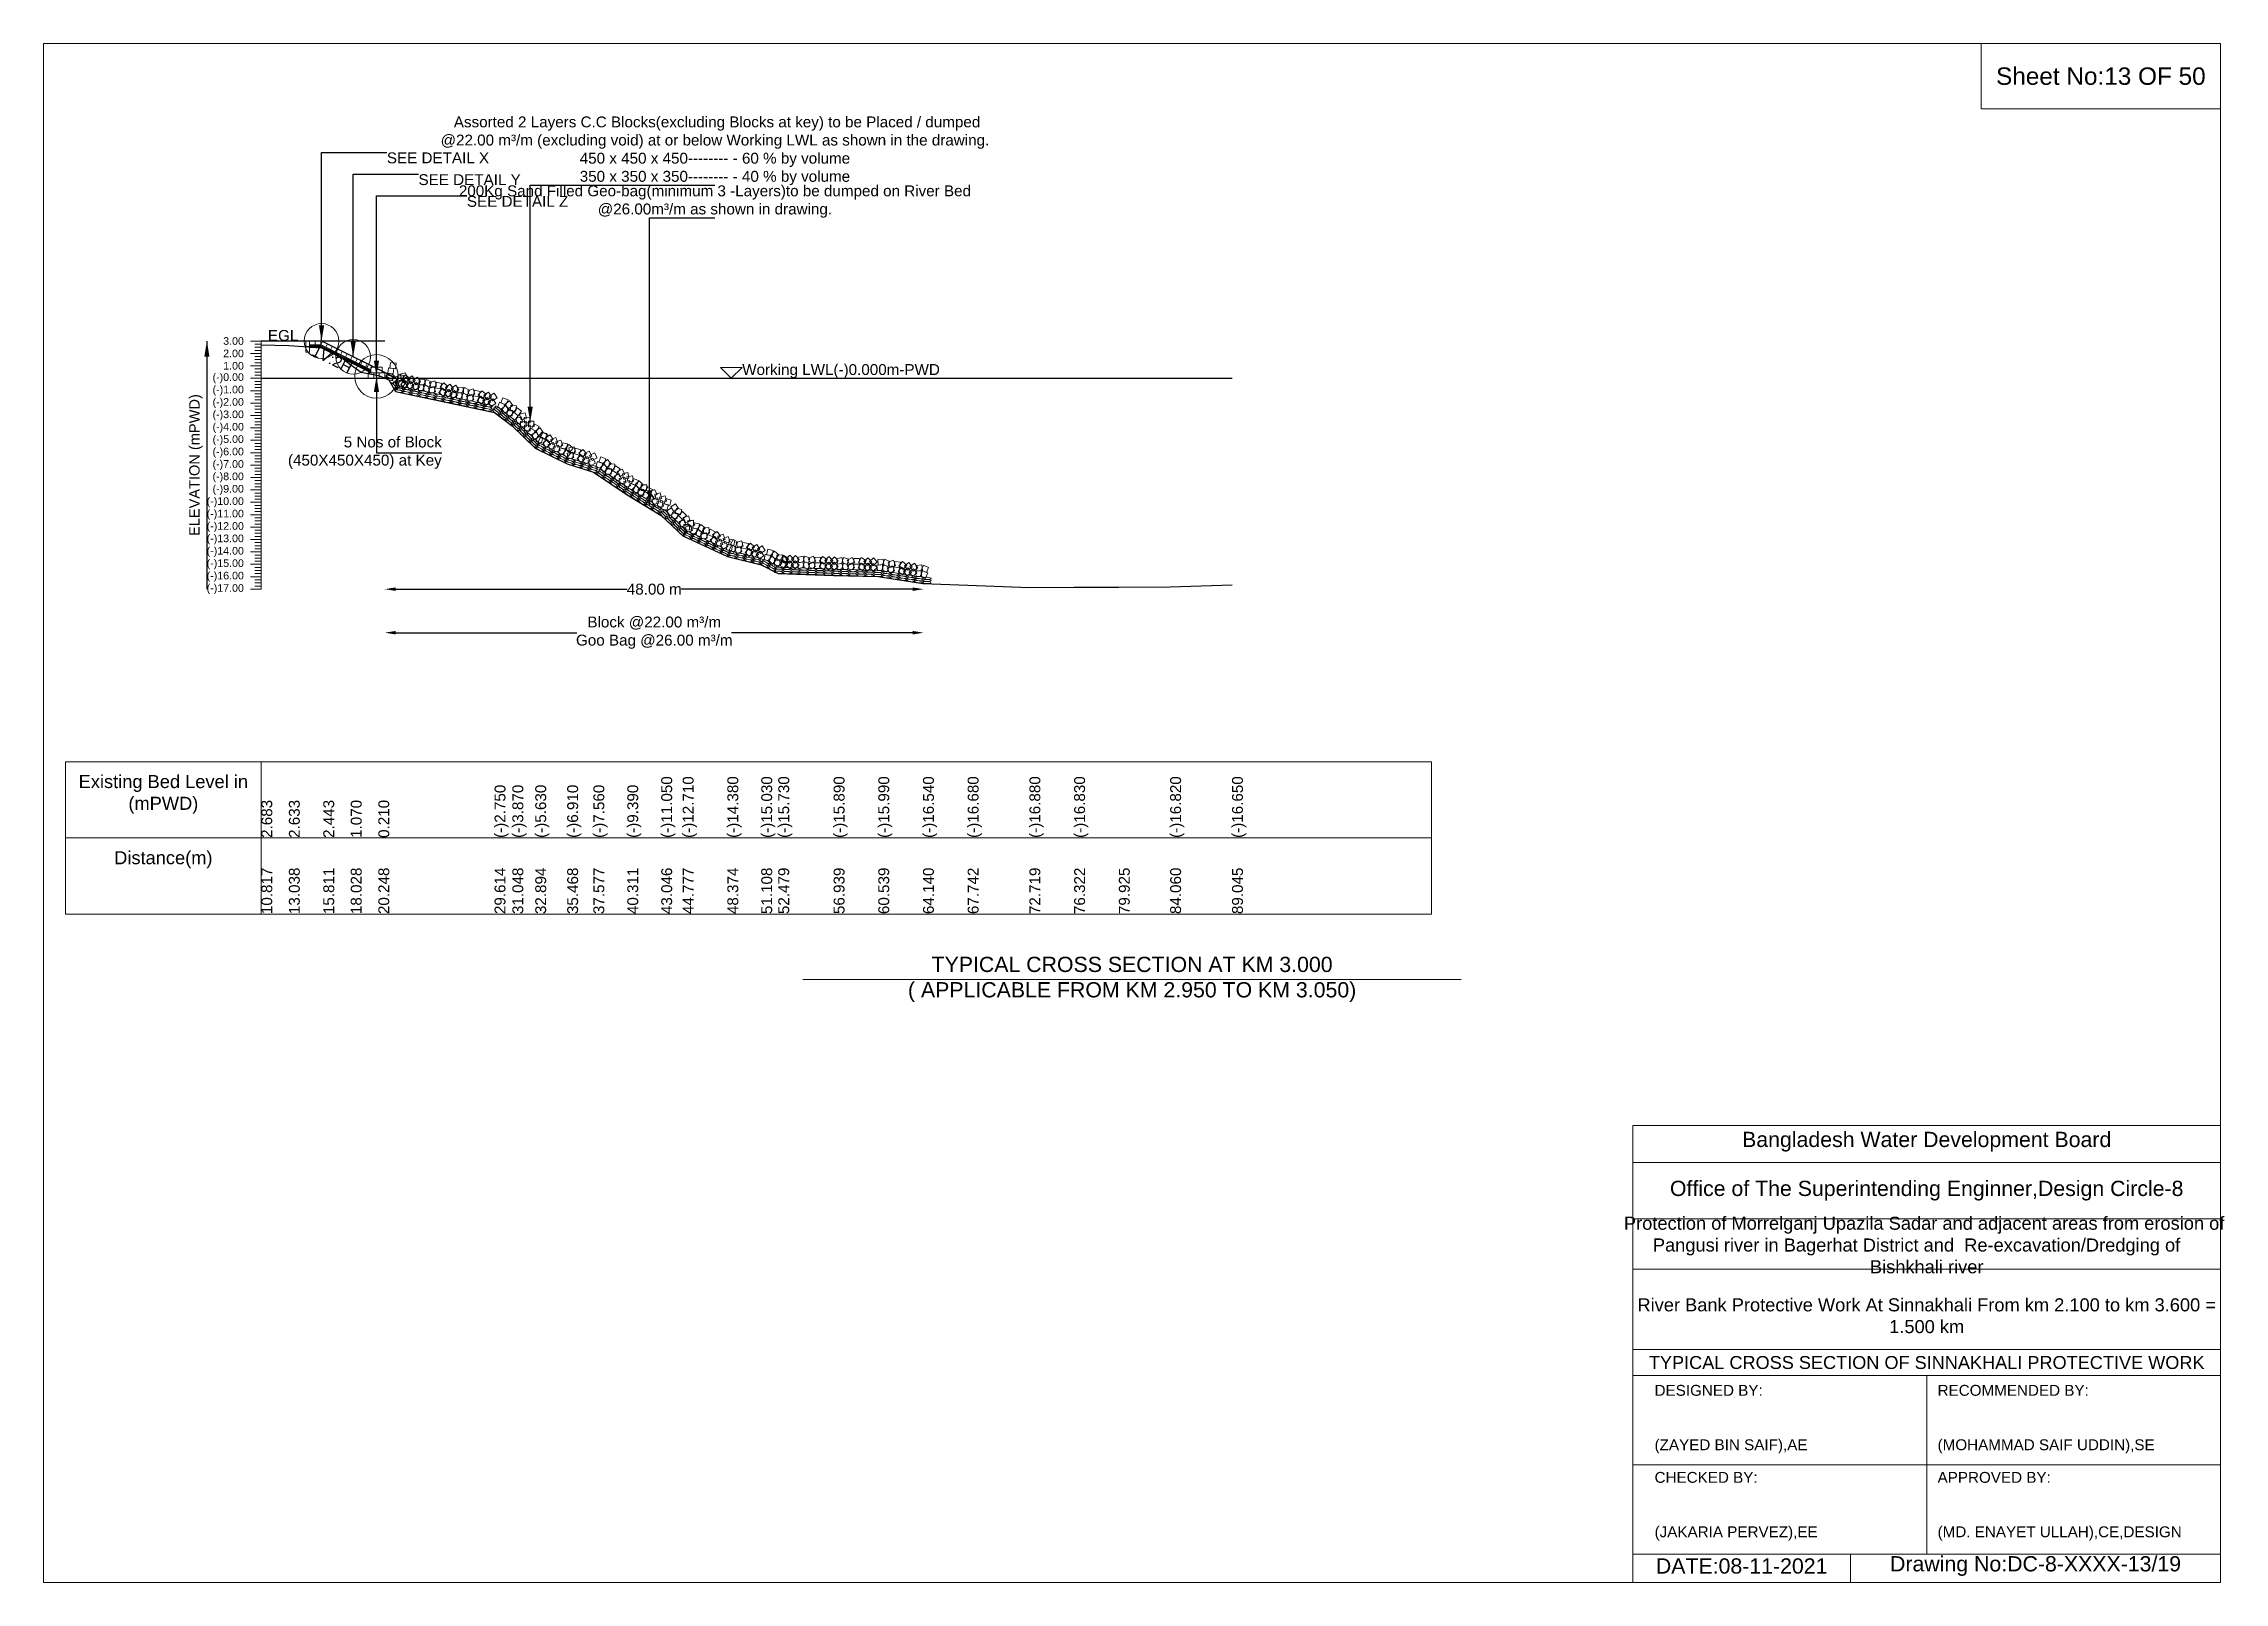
# Model space of a CAD drawing. Header units: inches. Extents: x 89000 to 380017, y -7071 to 0.
# Drawn here: x 280000 to 290017, y -7071 to 0 of the extents above; entities that cross this region are included whole.
import ezdxf

# ---------------------------------------------------------------- set-up
doc = ezdxf.new("R2010")
doc.units = ezdxf.units.IN
doc.header["$LTSCALE"] = 7
doc.header["$MEASUREMENT"] = 0
doc.header["$PDMODE"] = 3
for name, color, linetype, lineweight in [('Cross section Data Border', 7, 'Continuous', 9), ('Cross Section Labels', 7, 'Continuous', 9), ('Existing_Bed_Level for Xsection', 7, 'Continuous', 25), ('Long Section Labels', 7, 'Continuous', 9)]:
    doc.layers.add(name, color=color, linetype=linetype, lineweight=lineweight)
doc.styles.get("Standard").update_dxf_attribs({"font": 'arial.ttf'})
doc.dimstyles.new('Appron Lebeling Style', dxfattribs={"dimtxt": 50, "dimasz": 50, "dimexe": 0.18, "dimexo": 0.0625, "dimgap": 0.09, "dimtad": 0, "dimtih": 1, "dimtoh": 1, "dimdec": 4, "dimzin": 0, "dimdsep": 46, "dimtxsty": 'Standard', "dimcen": 0.09, "dimse1": 1, "dimse2": 1, "dimadec": 0, "dimazin": 0, "dimtfac": 1, "dimtdec": 4, "dimtofl": 0, "dimtmove": 0, "dimatfit": 3, "dimfxl": 1, "dimtolj": 1, "dimtzin": 0, "dimarcsym": 0})
doc.dimstyles.get("Standard").update_dxf_attribs({"dimtxt": 0.18, "dimasz": 0.18, "dimexe": 0.18, "dimexo": 0.0625, "dimgap": 0.09, "dimtad": 0, "dimtih": 1, "dimtoh": 1, "dimdec": 4, "dimzin": 0, "dimdsep": 46, "dimtxsty": 'Standard', "dimcen": 0.09, "dimadec": 0, "dimazin": 0, "dimtfac": 1, "dimtdec": 4, "dimtofl": 0, "dimtmove": 0, "dimatfit": 3, "dimfxl": 1, "dimtolj": 1, "dimtzin": 0, "dimarcsym": 0})

msp = doc.modelspace()

# ---------------------------------------------------------------- texts
at = {"layer": 'Cross section Data Border', "char_height": 60, "width": 800, "attachment_point": 5}
for s, insert in [('Existing Bed Level in (mPWD)', (280550, -3450)), ('Distance(m)', (280550, -3750))]:
    msp.add_mtext(s, dxfattribs=dict(at, insert=insert))
at = {"layer": 'Cross Section Labels'}
for s, insert, char_height, attachment_point in [('Sheet No:13 OF 50', (289450, -150), 80, 5), (' Assorted 2 Layers C.C Blocks(excluding Blocks at key) to be Placed / dumped^J@22.00 m³/m (excluding void) at or below Working LWL as shown in the drawing.^J450 x 450 x 450-------- - 60 % by volume^J350 x 350 x 350-------- - 40 % by volume', (283083.73096, -650), 50, 8), ('SEE DETAIL X', (281576.71688, -500), 50, 1), ('SEE DETAIL Y', (281722.06688, -600), 50, 1), ('200Kg Sand Filled Geo-bag(minimum 3 -Layers)to be dumped on River Bed^J@26.00m³/m as shown in drawing.', (283083.73096, -800), 50, 8), ('SEE DETAIL Z', (281944.36688, -700), 50, 1), ('EGL', (281170.08012, -1366.84), 50, 9), ('Working LWL(-)0.000m-PWD', (283209.01688, -1537.84), 50, 7), ('5 Nos of Block ^J(450X450X450) at Key', (281828.94188, -1879.84), 50, 6), ('TYPICAL CROSS SECTION AT KM 3.000^J( APPLICABLE FROM KM 2.950 TO KM 3.050)', (285000, -4300), 70, 5), ('Bangladesh Water Development Board', (288650, -5046), 70, 5), ('Office of The Superintending Enginner,Design Circle-8', (288650, -5271), 70, 5)]:
    msp.add_mtext(s, dxfattribs=dict(at, insert=insert, char_height=char_height, attachment_point=attachment_point))
at = {"layer": 'Cross Section Labels', "insert": (281336.64629, -1428.66867), "char_height": 50, "attachment_point": 2, "rotation": 333.434948823}
msp.add_mtext('1V:2H', dxfattribs=at)
at = {"layer": 'Cross Section Labels'}
for s, insert, char_height, width, attachment_point in [('Protection of Morrelganj Upazila Sadar and adjacent areas from erosion of  Pangusi river in Bagerhat District and  Re-excavation/Dredging of     Bishkhali river', (288650, -5521), 60, 2800, 5), ('River Bank Protective Work At Sinnakhali From km 2.100 to km 3.600 = 1.500 km', (288650, -5846), 60, 2700, 5), ('TYPICAL CROSS SECTION OF SINNAKHALI PROTECTIVE WORK', (288650, -6061), 59.5765532, 2800, 5), ('DESIGNED BY:^J^J^J(ZAYED BIN SAIF),AE', (287400, -6321), 50, 1400, 4), ('RECOMMENDED BY:^J^J^J(MOHAMMAD SAIF UDDIN),SE', (288700, -6321), 50, 1400, 4), ('CHECKED BY:^J^J^J(JAKARIA PERVEZ),EE', (287400, -6721), 50, 1400, 4), ('APPROVED BY:^J^J^J(MD. ENAYET ULLAH),CE,DESIGN', (288700, -6721), 50, 1400, 4), ('DATE:08-11-2021', (287800, -6996), 70, 1400, 5), ('Drawing No:DC-8-XXXX-13/19', (289150, -6996), 70, 2200, 5)]:
    msp.add_mtext(s, dxfattribs=dict(at, insert=insert, char_height=char_height, width=width, attachment_point=attachment_point))
at = {"layer": 'Long Section Labels', "char_height": 35, "attachment_point": 6}
for s, insert in [('3.00', (280920, -1366.84)), ('2.00', (280920, -1423.84)), ('1.00', (280920, -1480.84)), ('(-)0.00', (280920, -1537.84)), ('(-)1.00', (280920, -1594.84)), ('(-)2.00', (280920, -1651.84)), ('(-)3.00', (280920, -1708.84)), ('(-)4.00', (280920, -1765.84)), ('(-)5.00', (280920, -1822.84)), ('(-)6.00', (280920, -1879.84)), ('(-)7.00', (280920, -1936.84)), ('(-)8.00', (280920, -1993.84)), ('(-)10.00', (280920, -2107.84)), ('(-)9.00', (280920, -2050.84)), ('(-)11.00', (280920, -2164.84)), ('(-)12.00', (280920, -2221.84)), ('(-)13.00', (280920, -2278.84)), ('(-)14.00', (280920, -2335.84)), ('(-)15.00', (280920, -2392.84)), ('(-)16.00', (280920, -2449.84)), ('(-)17.00', (280920, -2506.84))]:
    msp.add_mtext(s, dxfattribs=dict(at, insert=insert))
at = {"layer": 'Long Section Labels', "rotation": 90}
for s, insert, char_height, attachment_point in [('ELEVATION (mPWD)', (280700, -1936.84), 48, 5), ('(-)11.050', (282837.10046, -3650), 50, 1), ('(-)12.710', (282935.75263, -3650), 50, 1), ('(-)14.380', (283140.74288, -3650), 50, 1), ('(-)15.030', (283296.59131, -3650), 50, 1), ('(-)15.730', (283374.72905, -3650), 50, 1), ('(-)15.890', (283628.94884, -3650), 50, 1), ('(-)15.990', (283834.18761, -3650), 50, 1), ('(-)16.540', (284039.45757, -3650), 50, 1), ('(-)16.680', (284244.75375, -3650), 50, 1), ('(-)16.880', (284528.41298, -3650), 50, 1), ('(-)16.830', (284733.78693, -3650), 50, 1), ('(-)16.830', (284733.78693, -3650), 50, 1), ('(-)16.820', (285174.84239, -3650), 50, 1), ('(-)16.650', (285459.01188, -3650), 50, 1), ('2.683', (281000, -3650), 50, 1), ('2.633', (281126.63981, -3650), 50, 1), ('2.443', (281284.69987, -3650), 50, 1), ('1.070', (281411.03285, -3650), 50, 1), ('0.210', (281537.61277, -3650), 50, 1), ('(-)2.750', (282071.45932, -3650), 50, 1), ('(-)3.870', (282153.20665, -3650), 50, 1), ('(-)5.630', (282258.39553, -3650), 50, 1), ('(-)6.910', (282405.14359, -3650), 50, 1), ('(-)7.560', (282525.31627, -3650), 50, 1), ('(-)9.390', (282681.19419, -3650), 50, 1), ('10.817', (281000, -4000), 50, 1), ('13.038', (281126.63981, -4000), 50, 1), ('15.811', (281284.69987, -4000), 50, 1), ('18.028', (281411.03285, -4000), 50, 1), ('20.248', (281537.61277, -4000), 50, 1), ('29.614', (282071.45932, -4000), 50, 1), ('31.048', (282153.20665, -4000), 50, 1), ('32.894', (282258.39553, -4000), 50, 1), ('35.468', (282405.14359, -4000), 50, 1), ('37.577', (282525.31627, -4000), 50, 1), ('40.311', (282681.19419, -4000), 50, 1), ('43.046', (282837.10046, -4000), 50, 1), ('44.777', (282935.75263, -4000), 50, 1), ('48.374', (283140.74288, -4000), 50, 1), ('51.108', (283296.59131, -4000), 50, 1), ('52.479', (283374.72905, -4000), 50, 1), ('56.939', (283628.94884, -4000), 50, 1), ('60.539', (283834.18761, -4000), 50, 1), ('64.140', (284039.45757, -4000), 50, 1), ('67.742', (284244.75375, -4000), 50, 1), ('72.719', (284528.41298, -4000), 50, 1), ('76.322', (284733.78693, -4000), 50, 1), ('79.925', (284939.17373, -4000), 50, 1), ('84.060', (285174.84239, -4000), 50, 1), ('89.045', (285459.01188, -4000), 50, 1)]:
    msp.add_mtext(s, dxfattribs=dict(at, insert=insert, char_height=char_height, attachment_point=attachment_point))

# ---------------------------------------------------------------- blocks, each defined once
blk = doc.blocks.new('*D51')
at = {"layer": 'Cross Section Labels', "color": 0, "lineweight": -2, "transparency": 16777216}
for p, q in [((281617, -2507), (282681, -2507)), ((283992, -2507), (282928, -2507))]:
    blk.add_line(p, q, dxfattribs=at)
at = {"layer": 'Cross Section Labels', "color": 0, "transparency": 16777216}
for points in [[(281617, -2499), (281617, -2515), (281567, -2507)], [(283992, -2499), (283992, -2515), (284042, -2507)]]:
    blk.add_solid(points, dxfattribs=at)
at = {"layer": 'Defpoints', "color": 0, "transparency": 16777216}
for p in [(281567, -1538), (284042, -2481), (284042, -2507)]:
    blk.add_point(p, dxfattribs=at)
at = {"layer": 'Cross Section Labels', "color": 0, "transparency": 16777216, "insert": (282805, -2507), "char_height": 50, "attachment_point": 5}
blk.add_mtext('\\A1;48.00 m', dxfattribs=at)
blk = doc.blocks.new('*D52')
at = {"layer": 'Cross Section Labels', "color": 0, "lineweight": -2, "transparency": 16777216}
for p, q in [((281617, -2707), (282449, -2707)), ((283992, -2707), (283160, -2707))]:
    blk.add_line(p, q, dxfattribs=at)
at = {"layer": 'Cross Section Labels', "color": 0, "transparency": 16777216}
for points in [[(281617, -2699), (281617, -2715), (281567, -2707)], [(283992, -2699), (283992, -2715), (284042, -2707)]]:
    blk.add_solid(points, dxfattribs=at)
at = {"layer": 'Defpoints', "color": 0, "transparency": 16777216}
for p in [(281567, -1538), (284042, -2481), (284042, -2707)]:
    blk.add_point(p, dxfattribs=at)
at = {"layer": 'Cross Section Labels', "color": 0, "transparency": 16777216, "insert": (282805, -2707), "char_height": 50, "attachment_point": 5}
blk.add_mtext('\\A1;Block @22.00 m³/m ^JGoo Bag @26.00 m³/m ', dxfattribs=at)

# ---------------------------------------------------------------- dimensions: what is measured, and where the dimension line sits
at = {"layer": 'Cross Section Labels'}
for base, text, picture, middle in [((284042.31401, -2506.84), '48.00 m', '*D51', (282804.86545, -2506.84)), ((284042.31401, -2706.84), 'Block @22.00 m³/m ^JGoo Bag @26.00 m³/m ', '*D52', (282804.86545, -2706.84))]:
    dim = msp.add_linear_dim(base=base, p1=(281567.41688, -1537.84), p2=(284042.31401, -2480.73103), text=text, dimstyle='Appron Lebeling Style', dxfattribs=at)
    dim.commit()
    dim.dimension.update_dxf_attribs({"geometry": picture, "text_midpoint": middle})

# ---------------------------------------------------------------- linework, layer by layer
at = {"layer": 'Cross section Data Border'}
msp.add_lwpolyline([(280100, -3300), (286375.60129, -3300), (286375.60129, -4000), (280100, -4000)], close=True, dxfattribs=at)
for points in [[(281000, -3300), (281000, -4000)], [(280100, -3650), (286375.60129, -3650)]]:
    msp.add_lwpolyline(points, dxfattribs=at)
at = {"layer": 'Cross Section Labels'}
for points in [[(280000, 0), (290000, 0), (290000, -7071), (280000, -7071)], [(288900, 0), (290000, 0), (290000, -300), (288900, -300)], [(283159.01688, -1537.84), (283209.01688, -1487.84), (283109.01688, -1487.84)]]:
    msp.add_lwpolyline(points, close=True, dxfattribs=at)
for points in [[(283488, -4300), (285000, -4300), (286512, -4300)], [(287300, -7071), (287300, -4971), (290000, -4971)], [(287300, -5141), (290000, -5141)], [(287300, -5401), (290000, -5401)], [(287300, -5631), (290000, -5631)], [(287300, -6001), (290000, -6001)], [(287300, -6121), (290000, -6121)], [(288650, -6121), (288650, -6941)], [(287300, -6531), (290000, -6531)], [(287300, -6941), (290000, -6941)], [(288300, -6941), (288300, -7071)]]:
    msp.add_lwpolyline(points, dxfattribs=at)
for centre, radius in [((281276.71688, -1366.84), 80), ((281422.06688, -1439.515), 80), ((281528.94188, -1529.29), 100)]:
    msp.add_circle(centre, radius, dxfattribs=at)
at = {"layer": 'Existing_Bed_Level for Xsection'}
for points in [[(281567.41688, -1366.84), (281000, -1366.84)], [(281000, -1384.909), (281126.63981, -1387.759), (281284.69987, -1398.589), (281332.1198, -1413.979), (281411.03285, -1476.85), (281458.92458, -1510.48), (281537.61277, -1525.87), (281585.86705, -1545.25), (281616.54927, -1598.83), (282071.45932, -1694.59), (282153.20665, -1758.43), (282258.39553, -1858.75), (282405.14359, -1931.71), (282525.31627, -1968.76), (282681.19419, -2073.07), (282837.10046, -2167.69), (282935.75263, -2262.31), (283140.74288, -2357.5), (283296.59131, -2394.55), (283374.72905, -2434.45), (283628.94884, -2443.57), (283834.18761, -2449.27), (284039.45757, -2480.62), (284244.75375, -2488.6), (284528.41298, -2500), (284733.78693, -2497.15), (284939.17373, -2497.15), (285174.84239, -2496.58), (285459.01188, -2486.89)], [(281618.71688, -1537.84), (281280.32747, -1368.6453), (281276.71688, -1366.84), (281272.68012, -1366.84), (281221.38012, -1366.84)], [(281221.38012, -1383.94), (281272.68012, -1383.94), (281503.29188, -1499.24588)], [(281221.38012, -1389.64), (281271.33453, -1389.64), (281503.29188, -1505.61867)], [(281221.38012, -1395.34), (281269.98894, -1395.34), (281503.29188, -1511.99147)], [(281000, -1537.84), (285459.01188, -1537.84)]]:
    msp.add_lwpolyline(points, dxfattribs=at)
at = {"layer": 'Long Section Labels'}
for points in [[(281000, -1366.84), (280950, -1366.84)], [(281000, -1381.09), (280970, -1381.09)], [(281000, -1395.34), (280970, -1395.34)], [(281000, -2506.84), (281000, -2449.84), (281000, -2392.84), (281000, -2335.84), (281000, -2278.84), (281000, -2221.84), (281000, -2164.84), (281000, -2107.84), (281000, -2050.84), (281000, -1993.84), (281000, -1936.84), (281000, -1879.84), (281000, -1822.84), (281000, -1765.84), (281000, -1708.84), (281000, -1651.84), (281000, -1594.84), (281000, -1537.84), (281000, -1480.84), (281000, -1423.84), (281000, -1366.84)], [(281000, -1423.84), (280950, -1423.84)], [(281000, -1480.84), (280950, -1480.84)], [(281000, -1409.59), (280970, -1409.59)], [(281000, -1438.09), (280970, -1438.09)], [(281000, -1452.34), (280970, -1452.34)], [(281000, -1466.59), (280970, -1466.59)], [(281000, -1495.09), (280970, -1495.09)], [(281000, -1537.84), (280950, -1537.84)], [(281000, -1594.84), (280950, -1594.84)], [(281000, -1509.34), (280970, -1509.34)], [(281000, -1523.59), (280970, -1523.59)], [(281000, -1552.09), (280970, -1552.09)], [(281000, -1566.34), (280970, -1566.34)], [(281000, -1580.59), (280970, -1580.59)], [(281000, -1651.84), (280950, -1651.84)], [(281000, -1609.09), (280970, -1609.09)], [(281000, -1623.34), (280970, -1623.34)], [(281000, -1637.59), (280970, -1637.59)], [(281000, -1666.09), (280970, -1666.09)], [(281000, -1680.34), (280970, -1680.34)], [(281000, -1694.59), (280970, -1694.59)], [(281000, -1708.84), (280950, -1708.84)], [(281000, -1765.84), (280950, -1765.84)], [(281000, -1723.09), (280970, -1723.09)], [(281000, -1737.34), (280970, -1737.34)], [(281000, -1751.59), (280970, -1751.59)], [(281000, -1780.09), (280970, -1780.09)], [(281000, -1794.34), (280970, -1794.34)], [(281000, -1822.84), (280950, -1822.84)], [(281000, -1879.84), (280950, -1879.84)], [(281000, -1808.59), (280970, -1808.59)], [(281000, -1837.09), (280970, -1837.09)], [(281000, -1851.34), (280970, -1851.34)], [(281000, -1865.59), (280970, -1865.59)], [(281000, -1894.09), (280970, -1894.09)], [(281000, -1936.84), (280950, -1936.84)], [(281000, -1993.84), (280950, -1993.84)], [(281000, -1908.34), (280970, -1908.34)], [(281000, -1922.59), (280970, -1922.59)], [(281000, -1951.09), (280970, -1951.09)], [(281000, -1965.34), (280970, -1965.34)], [(281000, -1979.59), (280970, -1979.59)], [(281000, -2050.84), (280950, -2050.84)], [(281000, -2008.09), (280970, -2008.09)], [(281000, -2022.34), (280970, -2022.34)], [(281000, -2036.59), (280970, -2036.59)], [(281000, -2065.09), (280970, -2065.09)], [(281000, -2079.34), (280970, -2079.34)], [(281000, -2093.59), (280970, -2093.59)], [(281000, -2107.84), (280950, -2107.84)], [(281000, -2164.84), (280950, -2164.84)], [(281000, -2122.09), (280970, -2122.09)], [(281000, -2136.34), (280970, -2136.34)], [(281000, -2150.59), (280970, -2150.59)], [(281000, -2179.09), (280970, -2179.09)], [(281000, -2193.34), (280970, -2193.34)], [(281000, -2221.84), (280950, -2221.84)], [(281000, -2278.84), (280950, -2278.84)], [(281000, -2207.59), (280970, -2207.59)], [(281000, -2236.09), (280970, -2236.09)], [(281000, -2250.34), (280970, -2250.34)], [(281000, -2264.59), (280970, -2264.59)], [(281000, -2293.09), (280970, -2293.09)], [(281000, -2335.84), (280950, -2335.84)], [(281000, -2392.84), (280950, -2392.84)], [(281000, -2307.34), (280970, -2307.34)], [(281000, -2321.59), (280970, -2321.59)], [(281000, -2350.09), (280970, -2350.09)], [(281000, -2364.34), (280970, -2364.34)], [(281000, -2378.59), (280970, -2378.59)], [(281000, -2449.84), (280950, -2449.84)], [(281000, -2407.09), (280970, -2407.09)], [(281000, -2421.34), (280970, -2421.34)], [(281000, -2435.59), (280970, -2435.59)], [(281000, -2464.09), (280970, -2464.09)], [(281000, -2478.34), (280970, -2478.34)], [(281000, -2492.59), (280970, -2492.59)], [(281000, -2506.84), (280950, -2506.84)]]:
    msp.add_lwpolyline(points, dxfattribs=at)
for points in [[(281221.38012, -1366.84), (281204.28012, -1366.84), (281204.28012, -1392.49), (281221.38012, -1392.49)], [(281221.38012, -1392.49), (281204.28012, -1392.49), (281204.28012, -1418.14), (281221.38012, -1418.14)], [(281247.03012, -1366.84), (281221.38012, -1366.84), (281221.38012, -1383.94), (281247.03012, -1383.94)], [(281272.68012, -1366.84), (281247.03012, -1366.84), (281247.03012, -1383.94), (281272.68012, -1383.94)], [(281303.26953, -1380.11632), (281280.32747, -1368.6453), (281272.68012, -1383.94), (281295.62218, -1395.41103)], [(281326.21159, -1391.58735), (281303.26953, -1380.11632), (281295.62218, -1395.41103), (281318.56423, -1406.88206)], [(281349.15364, -1403.05838), (281326.21159, -1391.58735), (281318.56423, -1406.88206), (281341.50629, -1418.35309)], [(281372.0957, -1414.52941), (281349.15364, -1403.05838), (281341.50629, -1418.35309), (281364.44835, -1429.82411)], [(281395.03776, -1426.00044), (281372.0957, -1414.52941), (281364.44835, -1429.82411), (281387.39041, -1441.29514)], [(281417.97982, -1437.47147), (281395.03776, -1426.00044), (281387.39041, -1441.29514), (281410.33246, -1452.76617)], [(281440.92187, -1448.9425), (281417.97982, -1437.47147), (281410.33246, -1452.76617), (281433.27452, -1464.2372)], [(281463.86393, -1460.41352), (281440.92187, -1448.9425), (281433.27452, -1464.2372), (281456.21658, -1475.70823)], [(281486.80599, -1471.88455), (281463.86393, -1460.41352), (281456.21658, -1475.70823), (281479.15864, -1487.17926)], [(281509.74805, -1483.35558), (281486.80599, -1471.88455), (281479.15864, -1487.17926), (281502.10069, -1498.65029)], [(281528.94188, -1486.54), (281503.29188, -1486.54), (281503.29188, -1512.19), (281528.94188, -1512.19)], [(281554.59188, -1486.54), (281528.94188, -1486.54), (281528.94188, -1512.19), (281554.59188, -1512.19)], [(281609.1987, -1492.54415), (281583.73287, -1489.47597), (281580.66469, -1514.94181), (281606.13052, -1518.00999)], [(281618.75815, -1468.74207), (281593.29232, -1465.67389), (281590.22414, -1491.13972), (281615.68998, -1494.2079)], [(281516.11688, -1512.19), (281490.46688, -1512.19), (281490.46688, -1537.84), (281516.11688, -1537.84)], [(281541.76688, -1512.19), (281516.11688, -1512.19), (281516.11688, -1537.84), (281541.76688, -1537.84)], [(281567.41688, -1512.19), (281541.76688, -1512.19), (281541.76688, -1537.84), (281567.41688, -1537.84)], [(281647.1356, -1549.69258), (281640.58955, -1524.89194), (281615.78891, -1531.43798), (281622.33496, -1556.23862)], [(281648.34546, -1549.60397), (281623.24554, -1544.32036), (281617.96192, -1569.42028), (281643.06184, -1574.70389)], [(281653.62907, -1524.50405), (281628.52915, -1519.22044), (281623.24554, -1544.32036), (281648.34546, -1549.60397)], [(281661.74714, -1558.20229), (281639.58682, -1545.28552), (281626.67005, -1567.44583), (281648.83036, -1580.3626)], [(281669.39438, -1536.94624), (281662.84833, -1512.1456), (281638.04769, -1518.69164), (281644.59374, -1543.49228)], [(281676.36355, -1563.80007), (281657.25793, -1546.6858), (281640.14367, -1565.79141), (281659.24928, -1582.90568)], [(281681.64716, -1538.70015), (281662.54155, -1521.58588), (281645.42728, -1540.69149), (281664.53289, -1557.80576)], [(281684.00592, -1545.45595), (281661.8456, -1532.53918), (281648.92883, -1554.69949), (281671.08914, -1567.61626)], [(281687.09667, -1552.33252), (281665.60669, -1566.33621), (281679.61038, -1587.82619), (281701.10036, -1573.8225)], [(281692.38028, -1527.2326), (281670.89031, -1541.23629), (281684.894, -1562.72627), (281706.38397, -1548.72258)], [(281726.20326, -1579.09197), (281712.18246, -1557.61315), (281690.70364, -1571.63395), (281704.72444, -1593.11277)], [(281731.48687, -1553.99206), (281717.46607, -1532.51324), (281695.98725, -1546.53403), (281710.00805, -1568.01285)], [(281745.66036, -1567.14169), (281720.04848, -1568.53958), (281721.44638, -1594.15146), (281747.05826, -1592.75357)], [(281750.94397, -1542.04177), (281725.33209, -1543.43967), (281726.72999, -1569.05155), (281752.34187, -1567.65365)], [(281775.89295, -1580.29502), (281753.01812, -1568.69052), (281741.41362, -1591.56535), (281764.28845, -1603.16986)], [(281781.17657, -1555.1951), (281758.30173, -1543.5906), (281746.69723, -1566.46543), (281769.57206, -1578.06994)], [(281791.96527, -1575.04212), (281767.58152, -1583.00174), (281775.54114, -1607.38548), (281799.92489, -1599.42586)], [(281797.24888, -1549.9422), (281772.86514, -1557.90182), (281780.82475, -1582.28556), (281805.2085, -1574.32594)], [(281824.04489, -1586.58926), (281798.94497, -1581.30565), (281793.66136, -1606.40557), (281818.76128, -1611.68918)], [(281829.3285, -1561.48934), (281804.22858, -1556.20573), (281798.94497, -1581.30565), (281824.04489, -1586.58926)], [(281852.06298, -1600.78535), (281832.95737, -1583.67109), (281815.8431, -1602.7767), (281834.94872, -1619.89096)], [(281857.34659, -1575.68543), (281838.24098, -1558.57117), (281821.12672, -1577.67678), (281840.23233, -1594.79104)], [(281862.79611, -1589.3178), (281841.30613, -1603.32149), (281855.30982, -1624.81147), (281876.7998, -1610.80778)], [(281868.07972, -1564.21788), (281846.58974, -1578.22157), (281860.59343, -1599.71155), (281882.08341, -1585.70786)], [(281901.90269, -1616.07726), (281887.88189, -1594.59844), (281866.40307, -1608.61924), (281880.42387, -1630.09806)], [(281907.1863, -1590.97734), (281893.1655, -1569.49852), (281871.68668, -1583.51932), (281885.70748, -1604.99814)], [(281926.6434, -1579.02705), (281901.03152, -1580.42495), (281902.42942, -1606.03683), (281928.0413, -1604.63893)], [(281956.876, -1592.18039), (281934.00117, -1580.57588), (281922.39666, -1603.45072), (281945.2715, -1615.05522)], [(281972.94831, -1586.92748), (281948.56457, -1594.8871), (281956.52419, -1619.27085), (281980.90793, -1611.31123)], [(282005.02794, -1598.47462), (281979.92802, -1593.19101), (281974.6444, -1618.29093), (281999.74432, -1623.57454)], [(282033.04603, -1612.67072), (282013.94042, -1595.55645), (281996.82615, -1614.66206), (282015.93176, -1631.77633)], [(282043.77915, -1601.20317), (282022.28917, -1615.20686), (282036.29286, -1636.69684), (282057.78284, -1622.69315)], [(281921.35979, -1604.12697), (281895.74791, -1605.52487), (281897.14581, -1631.13675), (281922.75769, -1629.73885)], [(281951.59239, -1617.28031), (281928.71756, -1605.6758), (281917.11305, -1628.55064), (281939.98788, -1640.15514)], [(281967.6647, -1612.0274), (281943.28096, -1619.98702), (281951.24058, -1644.37077), (281975.62432, -1636.41115)], [(281999.74432, -1623.57454), (281974.6444, -1618.29093), (281969.36079, -1643.39085), (281994.46071, -1648.67446)], [(282027.76242, -1637.77063), (282008.6568, -1620.65637), (281991.54254, -1639.76198), (282010.64815, -1656.87625)], [(282038.49554, -1626.30309), (282017.00556, -1640.30678), (282031.00925, -1661.79675), (282052.49923, -1647.79307)], [(282077.60213, -1653.06254), (282063.58133, -1631.58372), (282042.10251, -1645.60452), (282056.1233, -1667.08334)], [(282082.88574, -1627.96262), (282068.86494, -1606.4838), (282047.38612, -1620.5046), (282061.40692, -1641.98342)], [(282117.97597, -1657.82825), (282094.36087, -1647.81576), (282084.34838, -1671.43085), (282107.96347, -1681.44334)], [(282133.76338, -1637.61242), (282110.14829, -1627.59993), (282100.1358, -1651.21502), (282123.75089, -1661.22751)], [(282139.33882, -1682.94097), (282123.90201, -1662.45616), (282103.4172, -1677.89296), (282118.85401, -1698.37778)], [(282155.12623, -1662.72514), (282139.68943, -1642.24032), (282119.20462, -1657.67713), (282134.64142, -1678.16194)], [(282156.08314, -1685.29468), (282130.68414, -1681.71509), (282127.10455, -1707.11408), (282152.50355, -1710.69368)], [(282171.87056, -1665.07885), (282146.47156, -1661.49925), (282142.89197, -1686.89825), (282168.29096, -1690.47784)], [(282179.81131, -1709.77759), (282159.59547, -1693.99017), (282143.80806, -1714.20601), (282164.02389, -1729.99342)], [(282195.59872, -1689.56175), (282175.38289, -1673.77434), (282159.59547, -1693.99017), (282179.81131, -1709.77759)], [(282218.5311, -1720.89089), (282211.29269, -1696.28342), (282186.68521, -1703.52182), (282193.92362, -1728.1293)], [(282200.82848, -1739.45268), (282193.59008, -1714.8452), (282168.9826, -1722.08361), (282176.221, -1746.69109)], [(282215.99019, -1735.35058), (282190.34715, -1735.9479), (282190.94446, -1761.59094), (282216.58751, -1760.99362)], [(282233.69281, -1716.78879), (282208.04976, -1717.38611), (282208.64708, -1743.02915), (282234.29012, -1742.43184)], [(282235.15926, -1778.68579), (282234.54152, -1753.04323), (282208.89896, -1753.66096), (282209.5167, -1779.30352)], [(282257.99305, -1778.76459), (282235.4795, -1766.47384), (282223.18875, -1788.98739), (282245.7023, -1801.27814)], [(282252.86188, -1760.124), (282252.24414, -1734.48144), (282226.60158, -1735.09918), (282227.21931, -1760.74174)], [(282275.69566, -1760.20281), (282253.18212, -1747.91205), (282240.89136, -1770.4256), (282263.40491, -1782.71636)], [(282276.77737, -1805.86015), (282263.43423, -1783.95392), (282241.528, -1797.29706), (282254.87114, -1819.20329)], [(282294.47999, -1787.29837), (282281.13685, -1765.39213), (282259.23061, -1778.73527), (282272.57375, -1800.64151)], [(282310.91089, -1791.29058), (282285.98823, -1785.22563), (282279.92328, -1810.14829), (282304.84594, -1816.21324)], [(282316.7544, -1798.00957), (282293.78648, -1786.59041), (282282.36732, -1809.55833), (282305.33524, -1820.97749)], [(282340.30816, -1818.78847), (282326.11415, -1797.42373), (282304.7494, -1811.61774), (282318.94342, -1832.98249)], [(282293.20827, -1809.85237), (282268.28561, -1803.78742), (282262.22067, -1828.71008), (282287.14333, -1834.77503)], [(282305.33524, -1820.97749), (282282.36732, -1809.55833), (282270.94816, -1832.52625), (282293.91608, -1843.94541)], [(282328.889, -1841.75639), (282314.69499, -1820.39165), (282293.33024, -1834.58566), (282307.52426, -1855.95041)], [(282342.15857, -1833.35263), (282317.83999, -1841.50916), (282325.99651, -1865.82774), (282350.3151, -1857.67122)], [(282353.57773, -1810.38471), (282329.25914, -1818.54124), (282337.41567, -1842.85982), (282361.73425, -1834.7033)], [(282373.28944, -1869.07744), (282365.11356, -1844.76536), (282340.80147, -1852.94125), (282348.97736, -1877.25333)], [(282384.7086, -1846.10952), (282376.53272, -1821.79744), (282352.22063, -1829.97333), (282360.39652, -1854.28541)], [(282395.12453, -1862.39783), (282369.98271, -1857.31735), (282364.90223, -1882.45917), (282390.04405, -1887.53966)], [(282406.54369, -1839.42992), (282381.40187, -1834.34943), (282376.32139, -1859.49126), (282401.46321, -1864.57174)], [(282421.08373, -1882.72369), (282401.85732, -1865.74523), (282384.87887, -1884.97164), (282404.10527, -1901.95009)], [(282432.50289, -1859.75577), (282413.27648, -1842.77732), (282396.29803, -1862.00372), (282415.52443, -1878.98217)], [(282429.44256, -1877.03054), (282404.43304, -1882.72672), (282410.12922, -1907.73624), (282435.13874, -1902.04006)], [(282436.99961, -1852.51904), (282411.99009, -1858.21522), (282417.68627, -1883.22474), (282442.69579, -1877.52856)], [(282460.33166, -1891.46321), (282435.82016, -1883.90616), (282428.26311, -1908.41766), (282452.77461, -1915.97471)], [(282467.88871, -1866.95172), (282443.37721, -1859.39467), (282435.82016, -1883.90616), (282460.33166, -1891.46321)], [(282486.93399, -1908.16228), (282469.47368, -1889.37239), (282450.68378, -1906.83269), (282468.14409, -1925.62259)], [(282494.49104, -1883.65078), (282477.03073, -1864.86089), (282458.24083, -1882.3212), (282475.70114, -1901.11109)], [(282498.67092, -1897.72442), (282475.99026, -1909.704), (282487.96984, -1932.38465), (282510.6505, -1920.40508)], [(282506.22797, -1873.21292), (282483.54731, -1885.1925), (282495.52689, -1907.87316), (282518.20755, -1895.89358)], [(282542.7233, -1903.43683), (282530.72567, -1880.76572), (282508.05456, -1892.76335), (282520.05219, -1915.43446)], [(282583.22534, -1907.33628), (282558.94062, -1899.07946), (282550.68381, -1923.36418), (282574.96852, -1931.621)], [(282535.16625, -1927.94833), (282523.16862, -1905.27721), (282500.49751, -1917.27485), (282512.49514, -1939.94596)], [(282568.96024, -1928.65363), (282544.67553, -1920.39682), (282536.41871, -1944.68153), (282560.70343, -1952.93835)], [(282592.10422, -1952.13504), (282575.20919, -1932.83529), (282555.90944, -1949.73032), (282572.80447, -1969.03007)], [(282606.36932, -1930.81768), (282589.47428, -1911.51793), (282570.17453, -1928.41297), (282587.06957, -1947.71272)], [(282608.97593, -1953.25661), (282583.38303, -1951.54603), (282581.67245, -1977.13893), (282607.26534, -1978.84951)], [(282623.24102, -1931.93926), (282597.64812, -1930.22868), (282595.93754, -1955.82158), (282621.53044, -1957.53216)], [(282634.43276, -1975.93674), (282613.11541, -1961.67164), (282598.85032, -1982.989), (282620.16767, -1997.25409)], [(282648.69786, -1954.61938), (282627.3805, -1940.35429), (282613.11541, -1961.67164), (282634.43276, -1975.93674)], [(282655.13311, -1999.55957), (282643.79051, -1976.55375), (282620.78468, -1987.89635), (282632.12728, -2010.90217)], [(282669.3982, -1978.24222), (282658.0556, -1955.23639), (282635.04978, -1966.579), (282646.39238, -1989.58482)], [(282669.36919, -1992.92343), (282644.20662, -1997.90011), (282649.1833, -2023.06268), (282674.34588, -2018.086)], [(282683.63429, -1971.60607), (282658.47171, -1976.58276), (282663.4484, -2001.74533), (282688.61097, -1996.76865)], [(282709.93636, -2011.02174), (282704.93964, -1985.86313), (282679.78104, -1990.85985), (282684.77775, -2016.01846)], [(282732.44682, -2007.19194), (282708.1621, -1998.93512), (282699.90528, -2023.21984), (282724.19, -2031.47666)], [(282695.67126, -2032.33909), (282690.67454, -2007.18049), (282665.51594, -2012.17721), (282670.51266, -2037.33581)], [(282718.18172, -2028.50929), (282693.897, -2020.25248), (282685.64019, -2044.5372), (282709.92491, -2052.79401)], [(282740.33417, -2049.35085), (282722.60177, -2030.81751), (282704.06844, -2048.54991), (282721.80083, -2067.08324)], [(282753.64212, -2027.42321), (282735.90972, -2008.88988), (282717.37638, -2026.62228), (282735.10878, -2045.15561)], [(282757.23898, -2049.72484), (282731.59546, -2049.14828), (282731.0189, -2074.7918), (282756.66242, -2075.36836)], [(282770.54692, -2027.79721), (282744.9034, -2027.22065), (282744.32684, -2052.86417), (282769.97036, -2053.44073)], [(282783.67436, -2071.25643), (282761.74673, -2057.94848), (282748.43878, -2079.87611), (282770.36641, -2093.18406)], [(282796.9823, -2049.3288), (282775.05467, -2036.02085), (282761.74673, -2057.94848), (282783.67436, -2071.25643)], [(282805.39961, -2093.94025), (282793.05023, -2071.45881), (282770.56879, -2083.80818), (282782.91816, -2106.28963)], [(282818.70756, -2072.01262), (282806.35818, -2049.53118), (282783.87674, -2061.88055), (282796.22611, -2084.362)], [(282819.32814, -2086.68074), (282794.4104, -2092.76585), (282800.49552, -2117.6836), (282825.41326, -2111.59848)], [(282832.63609, -2064.75311), (282807.71835, -2070.83822), (282813.80347, -2095.75596), (282838.72121, -2089.67085)], [(282847.34838, -2124.89408), (282841.24343, -2099.98119), (282816.33054, -2106.08615), (282822.4355, -2130.99904)], [(282860.65633, -2102.96645), (282854.55138, -2078.05356), (282829.63849, -2084.15852), (282835.74344, -2109.07141)], [(282882.9753, -2098.14443), (282858.34904, -2090.97017), (282851.17478, -2115.59643), (282875.80104, -2122.77069)], [(282869.66735, -2120.07206), (282845.0411, -2112.8978), (282837.86684, -2137.52406), (282862.49309, -2144.69832)], [(282897.94461, -2155.43573), (282884.66347, -2133.49185), (282862.71959, -2146.77299), (282876.00073, -2168.71687)], [(282915.69964, -2136.92407), (282902.4185, -2114.9802), (282880.47462, -2128.26134), (282893.75576, -2150.20521)], [(282914.36415, -2159.47439), (282889.45874, -2153.33899), (282883.32335, -2178.2444), (282908.22876, -2184.37979)], [(282935.48875, -2186.23611), (282916.97709, -2168.48108), (282899.22206, -2186.99273), (282917.73371, -2204.74777)], [(282932.11919, -2140.96273), (282907.21378, -2134.82734), (282901.07838, -2159.73274), (282925.98379, -2165.86814)], [(282953.24378, -2167.72446), (282934.73213, -2149.96943), (282916.97709, -2168.48108), (282935.48875, -2186.23611)], [(282951.76538, -2213.09899), (282944.59658, -2188.47114), (282919.96873, -2195.63993), (282927.13753, -2220.26778)], [(282969.52041, -2194.58733), (282962.35162, -2169.95948), (282937.72377, -2177.12828), (282944.89256, -2201.75613)], [(282990.88079, -2213.42929), (282982.05988, -2189.34373), (282957.97433, -2198.16464), (282966.79524, -2222.2502)], [(282984.69366, -2190.52812), (282959.04903, -2191.05292), (282959.57383, -2216.69755), (282985.21846, -2216.17275)], [(283012.53011, -2206.17013), (282987.26182, -2201.7615), (282982.85319, -2227.02979), (283008.12148, -2231.43842)], [(282966.93862, -2209.03978), (282941.29399, -2209.56458), (282941.81879, -2235.20921), (282967.46342, -2234.68441)], [(282980.0778, -2236.69337), (282971.25689, -2212.60782), (282947.17133, -2221.42873), (282955.99224, -2245.51429)], [(283001.72711, -2229.43422), (282976.45883, -2225.02559), (282972.05019, -2250.29388), (282997.31848, -2254.70251)], [(283028.21879, -2249.06103), (283008.54672, -2232.601), (282992.0867, -2252.27306), (283011.75876, -2268.73309)], [(283039.02178, -2225.79694), (283019.34972, -2209.33691), (283002.88969, -2229.00897), (283022.56175, -2245.469)], [(283045.06136, -2247.56443), (283019.51122, -2249.8255), (283021.7723, -2275.37565), (283047.32244, -2273.11457)], [(283055.86436, -2224.30034), (283030.31421, -2226.56141), (283032.57529, -2252.11156), (283058.12544, -2249.85048)], [(283073.71446, -2266.04249), (283050.45037, -2255.23949), (283039.64738, -2278.50358), (283062.91147, -2289.30657)], [(283084.51745, -2242.7784), (283061.25337, -2231.9754), (283050.45037, -2255.23949), (283073.71446, -2266.04249)], [(283097.81363, -2286.18629), (283083.05527, -2265.20741), (283062.07639, -2279.96577), (283076.83475, -2300.94465)], [(283108.61662, -2262.9222), (283093.85826, -2241.94332), (283072.87938, -2256.70168), (283087.63774, -2277.68056)], [(283110.85452, -2277.43187), (283086.76194, -2286.2336), (283095.56367, -2310.32617), (283119.65625, -2301.52444)], [(283121.65751, -2254.16778), (283097.56494, -2262.96951), (283106.36667, -2287.06209), (283130.45924, -2278.26035)], [(283142.92642, -2312.31434), (283134.1055, -2288.22878), (283110.01995, -2297.0497), (283118.84086, -2321.13525)], [(283153.72941, -2289.05025), (283144.9085, -2264.96469), (283120.82294, -2273.78561), (283129.64386, -2297.87116)], [(283164.57573, -2305.05518), (283139.30744, -2300.64655), (283134.89881, -2325.91484), (283160.1671, -2330.32347)], [(283175.37873, -2281.7911), (283150.11044, -2277.38246), (283145.7018, -2302.65075), (283170.97009, -2307.05938)], [(283183.48797, -2315.28109), (283160.92163, -2303.08753), (283148.72808, -2325.65388), (283171.29442, -2337.84743)], [(283189.42044, -2290.32656), (283166.8541, -2278.13301), (283154.66054, -2300.69935), (283177.22688, -2312.8929)], [(283205.62351, -2285.49204), (283181.04164, -2292.81692), (283188.36652, -2317.3988), (283212.9484, -2310.07392)], [(283237.39304, -2297.86685), (283212.43851, -2291.93439), (283206.50605, -2316.88892), (283231.46057, -2322.82138)], [(283265.03373, -2312.78445), (283246.37817, -2295.18069), (283228.77441, -2313.83625), (283247.42997, -2331.44001)], [(283276.06051, -2301.59897), (283254.21475, -2315.0409), (283267.65668, -2336.88666), (283289.50244, -2323.44472)], [(283199.69105, -2310.44657), (283175.10917, -2317.77145), (283182.43405, -2342.35332), (283207.01593, -2335.02844)], [(283231.46057, -2322.82138), (283206.50605, -2316.88892), (283200.57358, -2341.84344), (283225.52811, -2347.77591)], [(283259.10127, -2337.73897), (283240.4457, -2320.13521), (283222.84194, -2338.79078), (283241.49751, -2356.39454)], [(283270.12804, -2326.5535), (283248.28229, -2339.99543), (283261.72422, -2361.84118), (283283.56997, -2348.39925)], [(283308.52784, -2354.31766), (283295.06852, -2332.48262), (283273.23347, -2345.94194), (283286.6928, -2367.77699)], [(283314.4603, -2329.36314), (283301.00098, -2307.52809), (283279.16594, -2320.98742), (283292.62526, -2342.82246)], [(283339.60824, -2351.83626), (283314.52239, -2346.48624), (283309.17237, -2371.57209), (283334.25821, -2376.92211)], [(283351.27324, -2328.99222), (283326.1874, -2323.6422), (283320.83737, -2348.72805), (283345.92322, -2354.07807)], [(283365.34779, -2372.43955), (283346.30472, -2355.25573), (283329.12089, -2374.29881), (283348.16397, -2391.48263)], [(283377.0128, -2349.59551), (283357.96972, -2332.41169), (283340.7859, -2351.45477), (283359.82897, -2368.63859)], [(283382.23454, -2371.57354), (283356.61773, -2372.87803), (283357.92223, -2398.49483), (283383.53903, -2397.19034)], [(283393.89955, -2348.7295), (283368.28274, -2350.03399), (283369.58723, -2375.65079), (283395.20404, -2374.3463)], [(283410.17695, -2391.10967), (283387.33291, -2379.44467), (283375.6679, -2402.28871), (283398.51194, -2413.95371)], [(283418.57401, -2389.39317), (283396.82639, -2375.79305), (283383.22626, -2397.54067), (283404.97389, -2411.1408)], [(283419.4936, -2363.75966), (283397.74598, -2350.15954), (283384.14585, -2371.90716), (283405.89348, -2385.50729)], [(283421.84195, -2368.26563), (283398.99791, -2356.60063), (283387.33291, -2379.44467), (283410.17695, -2391.10967)], [(283427.19111, -2376.26114), (283408.40828, -2393.72905), (283425.87618, -2412.51188), (283444.65902, -2395.04398)], [(283428.1107, -2350.62763), (283409.32787, -2368.09554), (283426.79577, -2386.87837), (283445.57861, -2369.41047)], [(283470.29305, -2395.94913), (283452.81019, -2377.18021), (283434.04127, -2394.66307), (283451.52413, -2413.43199)], [(283471.21263, -2370.31562), (283453.72978, -2351.5467), (283434.96086, -2369.02956), (283452.44372, -2387.79848)], [(283487.42353, -2380.85163), (283462.42661, -2386.60283), (283468.17781, -2411.59975), (283493.17473, -2405.84855)], [(283488.34312, -2355.21812), (283463.3462, -2360.96932), (283469.0974, -2385.96624), (283494.09432, -2380.21504)], [(283519.45826, -2388.64881), (283494.93771, -2381.12119), (283487.4101, -2405.64175), (283511.93065, -2413.16936)], [(283520.37785, -2363.0153), (283495.8573, -2355.48768), (283488.32968, -2380.00824), (283512.85024, -2387.53585)], [(283534.39742, -2380.72834), (283511.73116, -2392.73514), (283523.73796, -2415.40139), (283546.40422, -2403.3946)], [(283535.31701, -2355.09483), (283512.65075, -2367.10163), (283524.65755, -2389.76788), (283547.32381, -2377.76109)], [(283567.97775, -2386.62749), (283542.34424, -2385.70791), (283541.42465, -2411.34142), (283567.05816, -2412.261)], [(283568.89734, -2360.99398), (283543.26383, -2360.07439), (283542.34424, -2385.70791), (283567.97775, -2386.62749)], [(283598.00858, -2395.83029), (283576.26096, -2382.23017), (283562.66084, -2403.97779), (283584.40846, -2417.57792)], [(283598.92817, -2370.19678), (283577.18055, -2356.59666), (283563.58043, -2378.34428), (283585.32805, -2391.94441)], [(283606.62569, -2382.69826), (283587.84285, -2400.16617), (283605.31076, -2418.949), (283624.09359, -2401.4811)], [(283607.54527, -2357.06475), (283588.76244, -2374.53266), (283606.23035, -2393.31549), (283625.01318, -2375.84759)], [(283649.39361, -2402.21942), (283631.75942, -2383.59262), (283613.13262, -2401.22681), (283630.76681, -2419.85362)], [(283650.1057, -2376.57931), (283632.47151, -2357.95251), (283613.84471, -2375.5867), (283631.4789, -2394.2135)], [(283666.40134, -2386.98377), (283641.45179, -2392.9371), (283647.40511, -2417.88665), (283672.35467, -2411.93332)], [(283667.11343, -2361.34365), (283642.16388, -2367.29698), (283648.11721, -2392.24654), (283673.06676, -2386.29321)], [(283698.49813, -2394.52142), (283673.91746, -2387.19251), (283666.58855, -2411.77318), (283691.16923, -2419.10209)], [(283699.21023, -2368.8813), (283674.62955, -2361.5524), (283667.30064, -2386.13307), (283691.88132, -2393.46198)], [(283713.3727, -2386.48029), (283690.80436, -2398.67015), (283702.99422, -2421.23849), (283725.56255, -2409.04863)], [(283714.08479, -2360.84018), (283691.51645, -2373.03004), (283703.70631, -2395.59838), (283726.27464, -2383.40852)], [(283746.99967, -2392.10747), (283721.35956, -2391.39538), (283720.64747, -2417.03549), (283746.28758, -2417.74758)], [(283747.71176, -2366.46736), (283722.07165, -2365.75527), (283721.35956, -2391.39538), (283746.99967, -2392.10747)], [(283777.10401, -2401.06691), (283755.24702, -2387.64325), (283741.82336, -2409.50024), (283763.68035, -2422.9239)], [(283777.8161, -2375.4268), (283755.95911, -2362.00314), (283742.53545, -2383.86012), (283764.39244, -2397.28378)], [(283785.61454, -2387.86557), (283766.9737, -2405.48492), (283784.59305, -2424.12576), (283803.23389, -2406.50641)], [(283786.32663, -2362.22545), (283767.68579, -2379.84481), (283785.30515, -2398.48565), (283803.94598, -2380.86629)], [(283828.87441, -2407.20406), (283811.24022, -2388.57726), (283792.61341, -2406.21145), (283810.24761, -2424.83825)], [(283829.5865, -2381.56395), (283811.95231, -2362.93714), (283793.3255, -2380.57134), (283810.9597, -2399.19814)], [(283852.86787, -2393.85084), (283827.37415, -2396.67801), (283830.20132, -2422.17173), (283855.69504, -2419.34456)], [(283856.74038, -2368.49485), (283831.24666, -2371.32202), (283834.07383, -2396.81574), (283859.56755, -2393.98857)], [(283883.78835, -2405.29391), (283860.3007, -2394.98603), (283849.99281, -2418.47368), (283873.48047, -2428.78157)], [(283887.66086, -2379.93792), (283864.17321, -2369.63004), (283853.86532, -2393.1177), (283877.35298, -2403.42558)], [(283899.54196, -2399.15093), (283875.64119, -2408.46092), (283884.95118, -2432.36169), (283908.85195, -2423.0517)], [(283903.41447, -2373.79494), (283879.5137, -2383.10493), (283888.8237, -2407.0057), (283912.72446, -2397.69571)], [(283936.08932, -2383.53109), (283910.73333, -2379.65858), (283906.86082, -2405.01457), (283932.21681, -2408.88708)], [(283964.85704, -2396.13906), (283944.82477, -2380.11936), (283928.80508, -2400.15163), (283948.83735, -2416.17133)], [(283974.93247, -2384.08955), (283954.25875, -2399.27244), (283969.44163, -2419.94615), (283990.11535, -2404.76327)], [(284015.47352, -2408.62151), (284000.27418, -2387.95989), (283979.61256, -2403.15923), (283994.8119, -2423.82085)], [(284034.2323, -2395.60243), (284008.73858, -2398.4296), (284011.56575, -2423.92332), (284037.05947, -2421.09615)], [(284065.15278, -2407.0455), (284041.66513, -2396.73762), (284031.35724, -2420.22528), (284054.8449, -2430.53316)], [(283932.21681, -2408.88708), (283906.86082, -2405.01457), (283902.98831, -2430.37056), (283928.3443, -2434.24307)], [(283960.98453, -2421.49504), (283940.95226, -2405.47535), (283924.93257, -2425.50762), (283944.96484, -2441.52731)], [(283971.05995, -2409.44554), (283950.38624, -2424.62843), (283965.56912, -2445.30214), (283986.24284, -2430.11926)], [(284011.60101, -2433.97749), (283996.40167, -2413.31587), (283975.74005, -2428.51521), (283990.93939, -2449.17683)], [(284030.35979, -2420.95842), (284004.86607, -2423.78559), (284007.69324, -2449.27931), (284033.18696, -2446.45214)], [(284061.28027, -2432.40149), (284037.79262, -2422.09361), (284027.48473, -2445.58126), (284050.97239, -2455.88915)]]:
    msp.add_lwpolyline(points, close=True, dxfattribs=at)
for centre, major_axis in [((281586.82552, -1540.4138), (17.60297, -7.06975)), ((281590.43687, -1531.4219), (17.60297, -7.06975)), ((281594.04822, -1522.43), (17.60297, -7.06975)), ((281608.47105, -1574.9733), (9.42663, -16.46161)), ((281616.87992, -1570.15802), (9.42663, -16.46161)), ((281630.48601, -1596.81255), (18.56278, -3.90752)), ((281632.48204, -1587.33036), (18.56278, -3.90752)), ((281625.2888, -1565.34273), (9.42663, -16.46161)), ((281634.47807, -1577.84816), (18.56278, -3.90752)), ((281667.61158, -1604.6276), (18.56278, -3.90752)), ((281669.60761, -1595.1454), (18.56278, -3.90752)), ((281671.60364, -1585.66321), (18.56278, -3.90752)), ((281706.73318, -1602.96045), (18.56278, -3.90752)), ((281708.72921, -1593.47826), (18.56278, -3.90752)), ((281745.85478, -1601.29331), (18.56278, -3.90752)), ((281782.98035, -1609.10836), (18.56278, -3.90752)), ((281704.73715, -1612.44265), (18.56278, -3.90752)), ((281741.86272, -1620.2577), (18.56278, -3.90752)), ((281743.85875, -1610.7755), (18.56278, -3.90752)), ((281778.98829, -1628.07274), (18.56278, -3.90752)), ((281780.98432, -1618.59055), (18.56278, -3.90752)), ((281816.11386, -1635.88779), (18.56278, -3.90752)), ((281818.10989, -1626.4056), (18.56278, -3.90752)), ((281820.10592, -1616.92341), (18.56278, -3.90752)), ((281853.23943, -1643.70284), (18.56278, -3.90752)), ((281855.23546, -1634.22065), (18.56278, -3.90752)), ((281857.23149, -1624.73846), (18.56278, -3.90752)), ((281890.365, -1651.51789), (18.56278, -3.90752)), ((281892.36103, -1642.0357), (18.56278, -3.90752)), ((281894.35706, -1632.55351), (18.56278, -3.90752)), ((281927.49057, -1659.33294), (18.56278, -3.90752)), ((281929.4866, -1649.85075), (18.56278, -3.90752)), ((281931.48263, -1640.36856), (18.56278, -3.90752)), ((281964.61614, -1667.14799), (18.56278, -3.90752)), ((281966.61217, -1657.6658), (18.56278, -3.90752)), ((281968.6082, -1648.18361), (18.56278, -3.90752)), ((282001.74171, -1674.96304), (18.56278, -3.90752)), ((282003.73774, -1665.48085), (18.56278, -3.90752)), ((282005.73377, -1655.99866), (18.56278, -3.90752)), ((282038.86727, -1682.77809), (18.56278, -3.90752)), ((282040.86331, -1673.2959), (18.56278, -3.90752)), ((282042.85934, -1663.81371), (18.56278, -3.90752)), ((282077.28894, -1692.99523), (14.95073, -11.67567)), ((282083.25307, -1685.35813), (14.95073, -11.67567)), ((282089.21721, -1677.72104), (14.95073, -11.67567)), ((282107.1904, -1716.34657), (14.95073, -11.67567)), ((282113.15454, -1708.70947), (14.95073, -11.67567)), ((282119.11867, -1701.07238), (14.95073, -11.67567)), ((282137.09187, -1739.69791), (14.95073, -11.67567)), ((282143.05601, -1732.06081), (14.95073, -11.67567)), ((282149.02014, -1724.42372), (14.95073, -11.67567)), ((282166.47107, -1764.38529), (13.72747, -13.09207)), ((282173.15873, -1757.37306), (13.72747, -13.09207)), ((282179.84638, -1750.36082), (13.72747, -13.09207)), ((282193.92601, -1790.56942), (13.72747, -13.09207)), ((282200.61367, -1783.55719), (13.72747, -13.09207)), ((282207.30132, -1776.54496), (13.72747, -13.09207)), ((282221.38096, -1816.75356), (13.72747, -13.09207)), ((282228.06861, -1809.74133), (13.72747, -13.09207)), ((282234.75627, -1802.7291), (13.72747, -13.09207)), ((282248.8359, -1842.93769), (13.72747, -13.09207)), ((282255.52356, -1835.92546), (13.72747, -13.09207)), ((282262.21121, -1828.91323), (13.72747, -13.09207)), ((282278.55815, -1863.36365), (16.98605, -8.4451)), ((282282.87206, -1854.68688), (16.98605, -8.4451)), ((282287.18596, -1846.01011), (16.98605, -8.4451)), ((282312.53026, -1880.25385), (16.98605, -8.4451)), ((282316.84416, -1871.57709), (16.98605, -8.4451)), ((282321.15807, -1862.90032), (16.98605, -8.4451)), ((282346.50236, -1897.14406), (16.98605, -8.4451)), ((282350.81627, -1888.46729), (16.98605, -8.4451)), ((282355.13017, -1879.79052), (16.98605, -8.4451)), ((282380.47447, -1914.03426), (16.98605, -8.4451)), ((282384.78837, -1905.3575), (16.98605, -8.4451)), ((282389.10228, -1896.68073), (16.98605, -8.4451)), ((282419.90709, -1910.91149), (18.12761, -5.58886)), ((282414.19732, -1929.43128), (18.12761, -5.58886)), ((282417.0522, -1920.17138), (18.12761, -5.58886)), ((282450.45254, -1940.609), (18.12761, -5.58886)), ((282453.30743, -1931.3491), (18.12761, -5.58886)), ((282456.16232, -1922.0892), (18.12761, -5.58886)), ((282486.70777, -1951.78672), (18.12761, -5.58886)), ((282489.56266, -1942.52682), (18.12761, -5.58886)), ((282492.41754, -1933.26692), (18.12761, -5.58886)), ((282522.963, -1962.96443), (18.12761, -5.58886)), ((282525.81789, -1953.70453), (18.12761, -5.58886)), ((282528.67277, -1944.44463), (18.12761, -5.58886)), ((282556.25348, -1983.63276), (15.76537, -10.54983)), ((282561.64252, -1975.57954), (15.76537, -10.54983)), ((282567.03155, -1967.52632), (15.76537, -10.54983)), ((282587.78422, -2004.73242), (15.76537, -10.54983)), ((282593.17325, -1996.6792), (15.76537, -10.54983)), ((282598.56229, -1988.62598), (15.76537, -10.54983)), ((282630.09303, -2009.72564), (15.76537, -10.54983)), ((282619.31495, -2025.83208), (15.76537, -10.54983)), ((282624.70399, -2017.77886), (15.76537, -10.54983)), ((282650.84569, -2046.93174), (15.76537, -10.54983)), ((282656.23472, -2038.87852), (15.76537, -10.54983)), ((282661.62376, -2030.8253), (15.76537, -10.54983)), ((282682.37642, -2068.0314), (15.76537, -10.54983)), ((282687.76546, -2059.97818), (15.76537, -10.54983)), ((282693.1545, -2051.92496), (15.76537, -10.54983)), ((282714.58574, -2087.66796), (16.2167, -9.84197)), ((282719.61319, -2079.38419), (16.2167, -9.84197)), ((282724.64063, -2071.10042), (16.2167, -9.84197)), ((282747.01914, -2107.3519), (16.2167, -9.84197)), ((282752.04659, -2099.06812), (16.2167, -9.84197)), ((282757.07404, -2090.78435), (16.2167, -9.84197)), ((282789.50744, -2110.46828), (16.2167, -9.84197)), ((282779.45255, -2127.03583), (16.2167, -9.84197)), ((282784.47999, -2118.75206), (16.2167, -9.84197)), ((282811.88595, -2146.71976), (16.2167, -9.84197)), ((282816.9134, -2138.43599), (16.2167, -9.84197)), ((282821.94084, -2130.15222), (16.2167, -9.84197)), ((282844.42637, -2168.00318), (13.6904, -13.13083)), ((282851.13382, -2161.00989), (13.6904, -13.13083)), ((282857.84128, -2154.0166), (13.6904, -13.13083)), ((282871.80716, -2194.26485), (13.6904, -13.13083)), ((282878.51462, -2187.27155), (13.6904, -13.13083)), ((282885.22207, -2180.27826), (13.6904, -13.13083)), ((282905.89541, -2213.53322), (13.6904, -13.13083)), ((282912.60286, -2206.53993), (13.6904, -13.13083)), ((282899.18795, -2220.52651), (13.6904, -13.13083)), ((282926.56874, -2246.78818), (13.6904, -13.13083)), ((282933.2762, -2239.79489), (13.6904, -13.13083)), ((282939.98366, -2232.8016), (13.6904, -13.13083)), ((282956.44701, -2266.57782), (17.20509, -7.98941)), ((282960.52814, -2257.78917), (17.20509, -7.98941)), ((282964.60927, -2249.00051), (17.20509, -7.98941)), ((282990.85718, -2282.55665), (17.20509, -7.98941)), ((282994.93831, -2273.768), (17.20509, -7.98941)), ((282999.01944, -2264.97934), (17.20509, -7.98941)), ((283025.26735, -2298.53548), (17.20509, -7.98941)), ((283029.34848, -2289.74682), (17.20509, -7.98941)), ((283033.42961, -2280.95817), (17.20509, -7.98941)), ((283063.75866, -2305.72565), (17.20509, -7.98941)), ((283067.83979, -2296.937), (17.20509, -7.98941)), ((283102.24996, -2312.91583), (17.20509, -7.98941)), ((283059.67752, -2314.51431), (17.20509, -7.98941)), ((283094.0877, -2330.49314), (17.20509, -7.98941)), ((283098.16883, -2321.70448), (17.20509, -7.98941)), ((283128.49787, -2346.47197), (17.20509, -7.98941)), ((283132.579, -2337.68331), (17.20509, -7.98941)), ((283136.66013, -2328.89466), (17.20509, -7.98941)), ((283163.45036, -2357.91824), (18.45526, -4.38739)), ((283165.69151, -2348.49098), (18.45526, -4.38739)), ((283167.93267, -2339.06371), (18.45526, -4.38739)), ((283200.36088, -2366.69302), (18.45526, -4.38739)), ((283202.60203, -2357.26575), (18.45526, -4.38739)), ((283204.84318, -2347.83849), (18.45526, -4.38739)), ((283237.2714, -2375.46779), (18.45526, -4.38739)), ((283239.51255, -2366.04053), (18.45526, -4.38739)), ((283241.7537, -2356.61326), (18.45526, -4.38739)), ((283274.18191, -2384.24256), (18.45526, -4.38739)), ((283276.42306, -2374.8153), (18.45526, -4.38739)), ((283278.66422, -2365.38803), (18.45526, -4.38739)), ((283311.0436, -2396.48976), (16.89444, -8.62692)), ((283315.45038, -2387.85979), (16.89444, -8.62692)), ((283319.85716, -2379.22982), (16.89444, -8.62692)), ((283344.83248, -2413.7436), (16.89444, -8.62692)), ((283349.23926, -2405.11362), (16.89444, -8.62692)), ((283353.64604, -2396.48365), (16.89444, -8.62692)), ((283376.79789, -2429.6761), (18.95741, -0.68009)), ((283377.14529, -2419.99233), (18.95741, -0.68009)), ((283377.49269, -2410.30856), (18.95741, -0.68009)), ((283414.7127, -2431.03628), (18.95741, -0.68009)), ((283415.0601, -2421.3525), (18.95741, -0.68009)), ((283415.4075, -2411.66873), (18.95741, -0.68009)), ((283452.62751, -2432.39645), (18.95741, -0.68009)), ((283452.97491, -2422.71268), (18.95741, -0.68009)), ((283453.32231, -2413.02891), (18.95741, -0.68009)), ((283490.54232, -2433.75662), (18.95741, -0.68009)), ((283490.88972, -2424.07285), (18.95741, -0.68009)), ((283491.23712, -2414.38908), (18.95741, -0.68009)), ((283528.45713, -2435.1168), (18.95741, -0.68009)), ((283528.80453, -2425.43303), (18.95741, -0.68009)), ((283529.15193, -2415.74926), (18.95741, -0.68009)), ((283566.37194, -2436.47697), (18.95741, -0.68009)), ((283566.71934, -2426.7932), (18.95741, -0.68009)), ((283567.06674, -2417.10943), (18.95741, -0.68009)), ((283604.28675, -2437.83714), (18.95741, -0.68009)), ((283604.63415, -2428.15337), (18.95741, -0.68009)), ((283604.98155, -2418.4696), (18.95741, -0.68009)), ((283642.16574, -2439.0902), (18.96229, -0.52663)), ((283642.43475, -2429.40393), (18.96229, -0.52663)), ((283642.70376, -2419.71767), (18.96229, -0.52663)), ((283680.09032, -2440.14346), (18.96229, -0.52663)), ((283680.35933, -2430.45719), (18.96229, -0.52663)), ((283680.62834, -2420.77093), (18.96229, -0.52663)), ((283718.01489, -2441.19672), (18.96229, -0.52663)), ((283718.28391, -2431.51046), (18.96229, -0.52663)), ((283718.55292, -2421.82419), (18.96229, -0.52663)), ((283755.93947, -2442.24998), (18.96229, -0.52663)), ((283756.20848, -2432.56372), (18.96229, -0.52663)), ((283756.47749, -2422.87745), (18.96229, -0.52663)), ((283793.86405, -2443.30324), (18.96229, -0.52663)), ((283794.13306, -2433.61698), (18.96229, -0.52663)), ((283794.40207, -2423.93071), (18.96229, -0.52663)), ((283831.78862, -2444.35651), (18.96229, -0.52663)), ((283832.05764, -2434.67024), (18.96229, -0.52663)), ((283832.32665, -2424.98398), (18.96229, -0.52663)), ((283869.91799, -2449.82577), (18.75216, -2.86394)), ((283871.38094, -2440.24684), (18.75216, -2.86394)), ((283872.84389, -2430.66791), (18.75216, -2.86394)), ((283907.42232, -2455.55364), (18.75216, -2.86394)), ((283908.88526, -2445.97471), (18.75216, -2.86394)), ((283910.34821, -2436.39578), (18.75216, -2.86394)), ((283944.92664, -2461.28152), (18.75216, -2.86394)), ((283946.38959, -2451.70259), (18.75216, -2.86394)), ((283947.85254, -2442.12366), (18.75216, -2.86394)), ((283982.43096, -2467.00939), (18.75216, -2.86394)), ((283983.89391, -2457.43046), (18.75216, -2.86394)), ((283985.35686, -2447.85153), (18.75216, -2.86394)), ((284019.93529, -2472.73727), (18.75216, -2.86394)), ((284021.39824, -2463.15834), (18.75216, -2.86394)), ((284022.86119, -2453.57941), (18.75216, -2.86394)), ((284057.08318, -2476.45646), (18.95529, -0.7368)), ((284057.45956, -2466.77377), (18.95529, -0.7368)), ((284057.83593, -2457.09108), (18.95529, -0.7368))]:
    msp.add_ellipse(centre, major_axis=major_axis, ratio=0.255, dxfattribs=at)

msp.set_redraw_order([(e.dxf.handle, doc.entitydb.next_handle()) for e in msp.query("TEXT MTEXT ATTDEF DIMENSION ARC_DIMENSION")])  # texts and dimensions are drawn at this point

# ---------------------------------------------------------------- leaders
at = {"layer": 'Cross Section Labels', "annotation_type": 0, "has_hookline": 1}
for points, hookline_direction, text_width in [([(281276.71688, -1366.84), (281276.71688, -500), (281576.62688, -500)], 0, 466.13233), ([(281422.06688, -1439.515), (281422.06688, -600), (281721.97688, -600)], 0, 466.03001), ([(281528.94188, -1529.29), (281528.94188, -700), (281944.27688, -700)], 0, 460.91405), ([(282235.05509, -1740.12678), (282235.05509, -650), (283083.64096, -650)], 0, 2510.77763), ([(282783.73096, -2124.20498), (282783.73096, -800), (283083.64096, -800)], 0, 2345.7367), ([(281528.94188, -1529.29), (281528.94188, -1879.84), (281829.03188, -1879.84)], 1, 701.90996)]:
    msp.add_leader(points, dimstyle='Standard', override={"dimasz": 72}, dxfattribs=dict(at, hookline_direction=hookline_direction, text_width=text_width))
at = {"layer": 'Long Section Labels'}
msp.add_leader([(280750, -1366.84), (280750, -2506.84)], dimstyle='Standard', override={"dimasz": 72}, dxfattribs=at)

doc.saveas('drawing.dxf')
